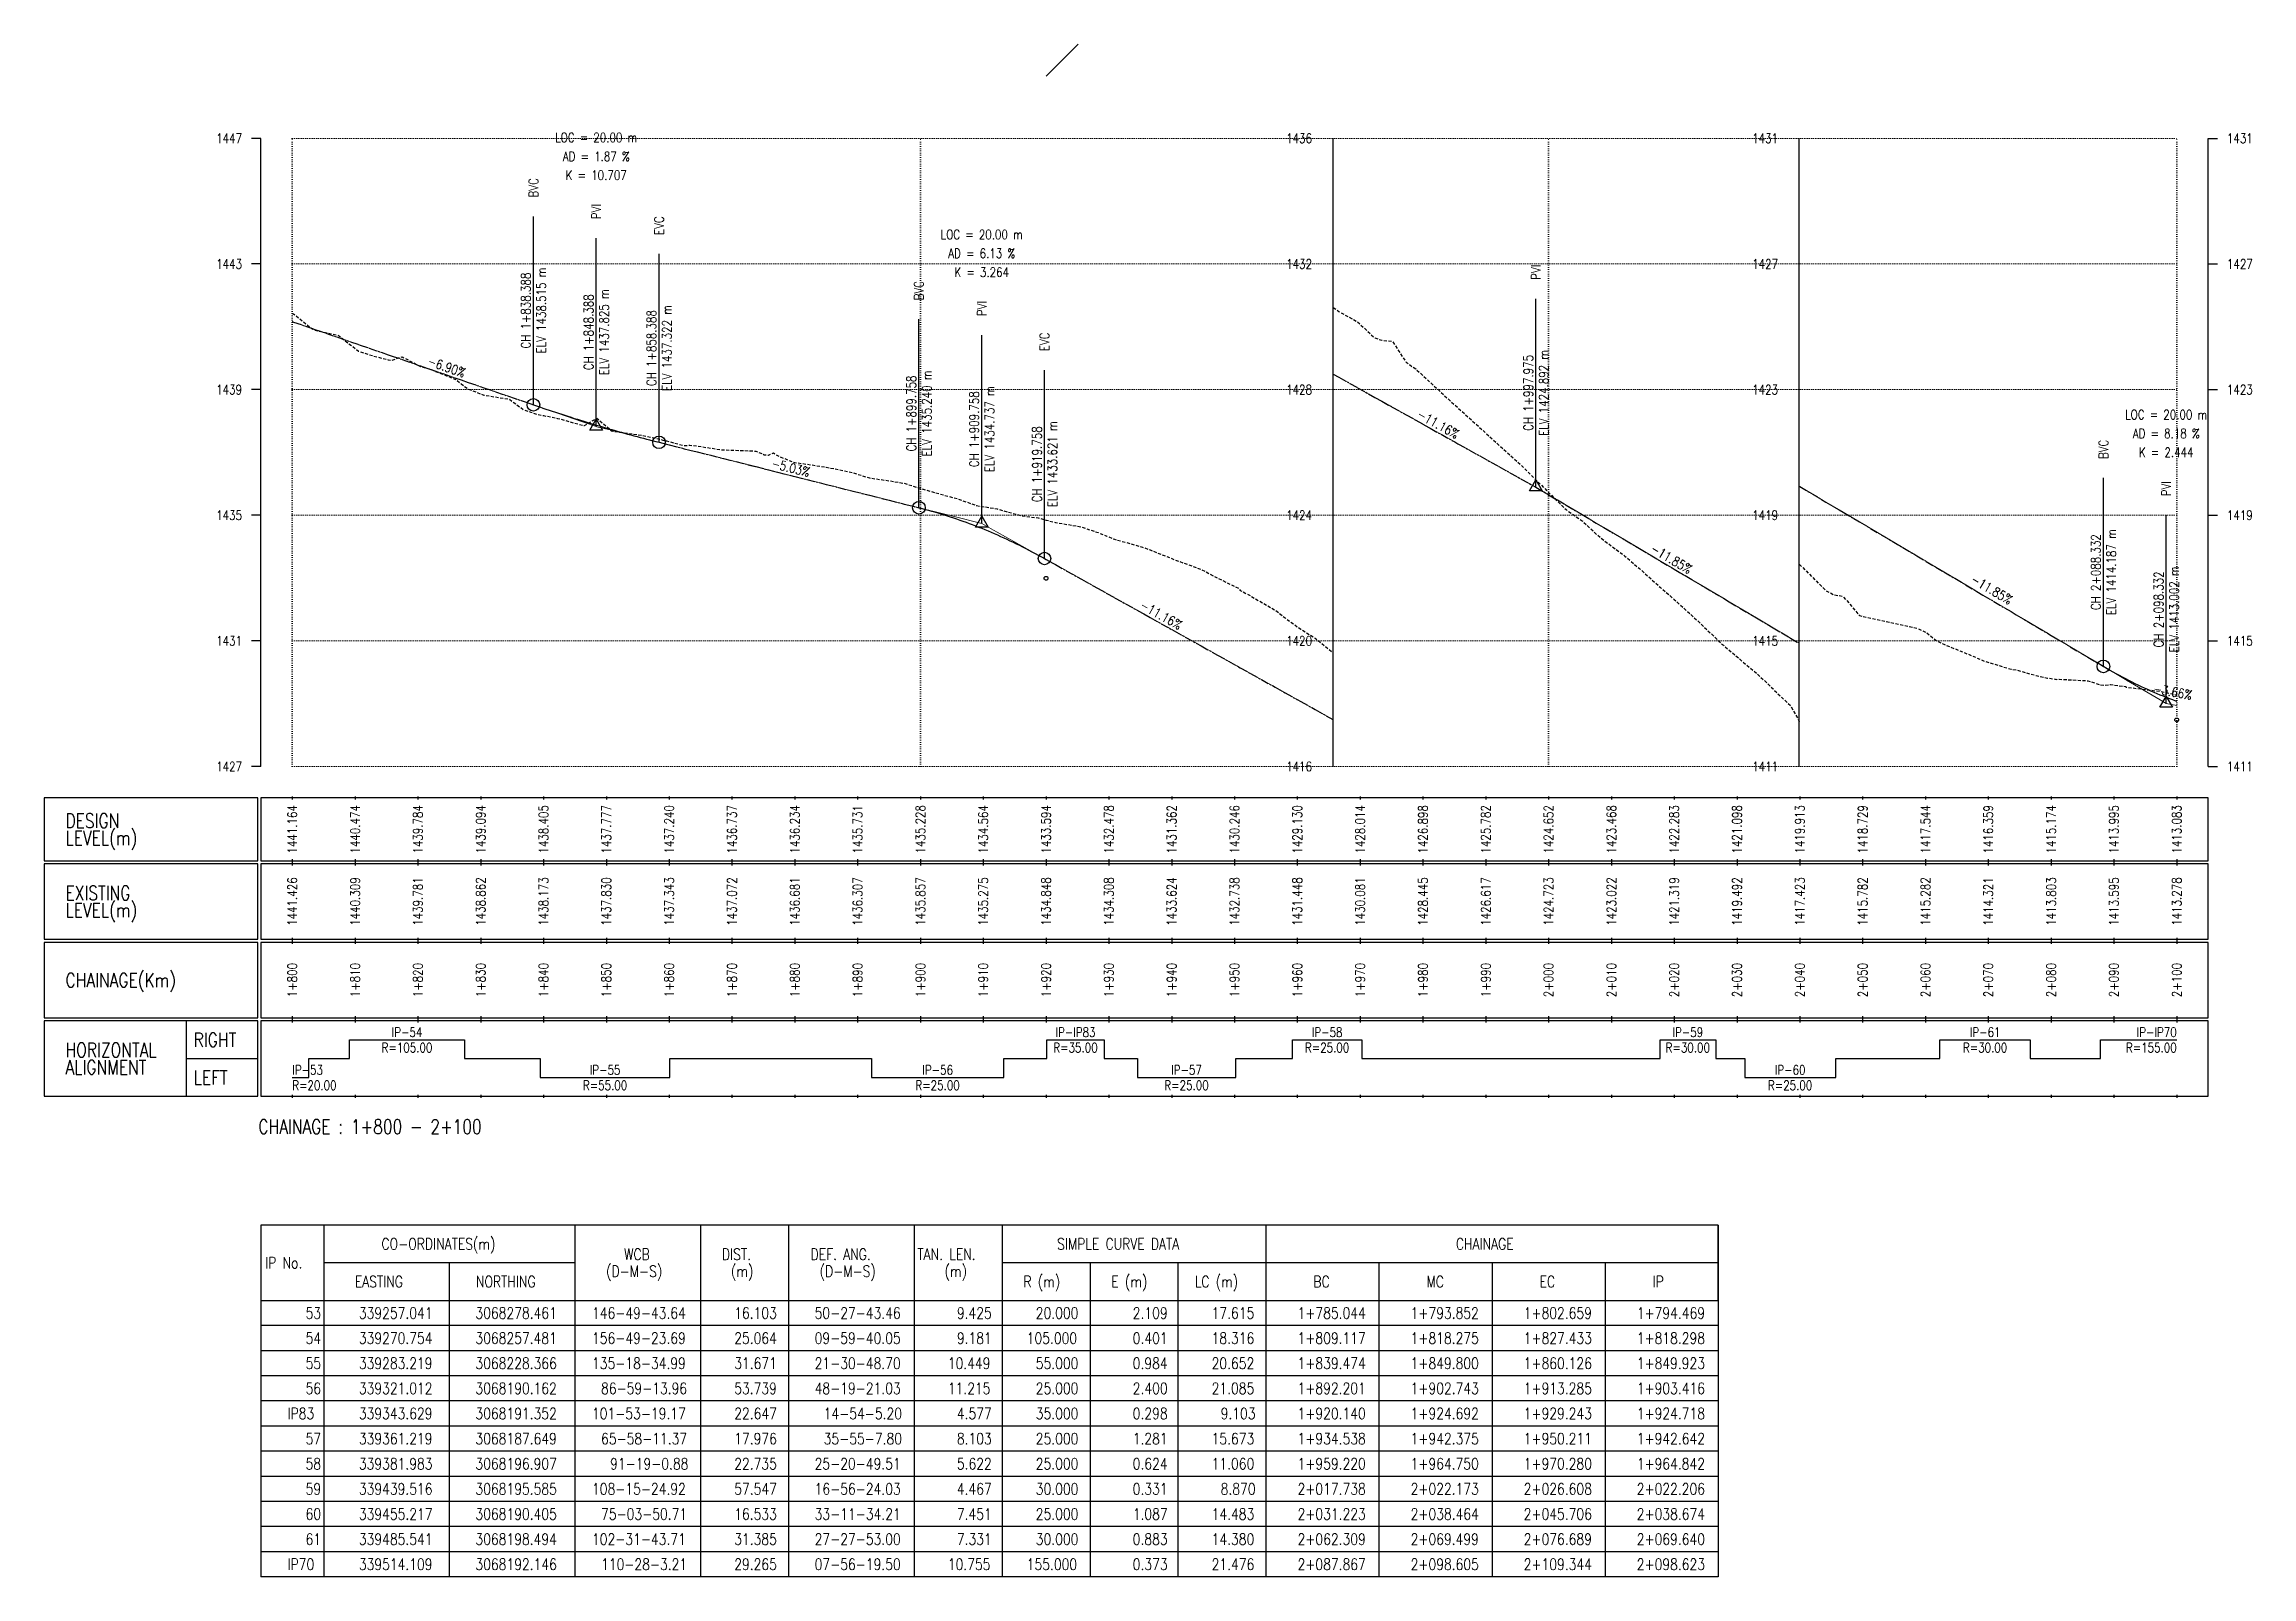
# Model space of a CAD drawing. Extents: x 337736 to 342003, y 3067251 to 3069533.
# Drawn here: x 340736.4 to 341087.8, y 3067258.7 to 3067502.7 of the extents above; entities that cross this region are included whole.
import ezdxf
from ezdxf.enums import TextEntityAlignment as Align

# ---------------------------------------------------------------- set-up
doc = ezdxf.new("R2010")
doc.units = 0
doc.header["$MEASUREMENT"] = 0
for name, pattern in [('Center', [2, 1.25, -0.25, 0.25, -0.25]), ('Dashed', [0.75, 0.5, -0.25]), ('Dot', [0.25, 0, -0.25])]:
    doc.linetypes.add(name, pattern=pattern)
for name, color, linetype, lineweight in [('Chainage Range', 7, 'Continuous', 25), ('Grids', 9, 'Dot', 13), ('PipeCulvert', 6, 'Continuous', 30), ('Vertical Alignment', 5, 'Center', 30), ('VIP Line', 2, 'Continuous', 5)]:
    doc.layers.add(name, color=color, linetype=linetype, lineweight=lineweight)
for name, color, linetype in [('Chainage_TXT', 7, 'Continuous'), ('DesignRL_TXT', 5, 'Continuous'), ('ExistRL_TXT', 3, 'Continuous'), ('GL', 3, 'Dashed'), ('Grade Text', 7, 'Continuous'), ('HC_Data', 7, 'Continuous'), ('Horizontal Alignment', 7, 'Continuous'), ('Remark', 7, 'Continuous'), ('Scale Line', 1, 'Continuous'), ('Title Box Text', 7, 'Continuous'), ('TitleBox', 7, 'Continuous'), ('VIP Mark', 7, 'Continuous')]:
    doc.layers.add(name, color=color, linetype=linetype)
doc.styles.get("Standard").update_dxf_attribs({"font": 'simplex.shx'})

msp = doc.modelspace()

# ---------------------------------------------------------------- texts
at = {"width": 0.8}
for s, p in [('1447', (340767.87, 3067487.73)), ('1443', (340767.87, 3067467.73)), ('1439', (340767.87, 3067447.73)), ('1435', (340767.87, 3067427.73)), ('1431', (340767.87, 3067407.73)), ('1427', (340767.87, 3067387.73))]:
    msp.add_text(s, height=1.5, dxfattribs=at).set_placement(p, align=Align.MIDDLE_RIGHT)
for s, p in [('1436', (340934.09, 3067486.98)), ('1431', (341008.29, 3067486.98)), ('1432', (340934.09, 3067466.98)), ('1427', (341008.29, 3067466.98)), ('1428', (340934.09, 3067446.98)), ('1423', (341008.29, 3067446.98)), ('1424', (340934.09, 3067426.98)), ('1419', (341008.29, 3067426.98)), ('1420', (340934.09, 3067406.98)), ('1415', (341008.29, 3067406.98)), ('1416', (340934.09, 3067386.98)), ('1411', (341008.29, 3067386.98))]:
    msp.add_text(s, height=1.5, dxfattribs=at).set_placement(p)
for s, p in [('1431', (341083.87, 3067487.73)), ('1427', (341083.87, 3067467.73)), ('1423', (341083.87, 3067447.73)), ('1419', (341083.87, 3067427.73)), ('1415', (341083.87, 3067407.73)), ('1411', (341083.87, 3067387.73))]:
    msp.add_text(s, height=1.5, dxfattribs=at).set_placement(p, align=Align.MIDDLE_LEFT)
at = {"layer": 'Chainage Range', "width": 0.8}
msp.add_text('CHAINAGE : 1+800 - 2+100', height=2.25, dxfattribs=at).set_placement((340770.47, 3067329.28))
at = {"layer": 'Chainage_TXT', "width": 0.8}
for s, p in [('1+800', (340775.87, 3067353.73)), ('1+810', (340785.87, 3067353.73)), ('1+820', (340795.87, 3067353.73)), ('1+830', (340805.87, 3067353.73)), ('1+840', (340815.87, 3067353.73)), ('1+850', (340825.87, 3067353.73)), ('1+860', (340835.87, 3067353.73)), ('1+870', (340845.87, 3067353.73)), ('1+880', (340855.87, 3067353.73)), ('1+890', (340865.87, 3067353.73)), ('1+900', (340875.87, 3067353.73)), ('1+910', (340885.87, 3067353.73)), ('1+920', (340895.87, 3067353.73)), ('1+930', (340905.87, 3067353.73)), ('1+940', (340915.87, 3067353.73)), ('1+950', (340925.87, 3067353.73)), ('1+960', (340935.87, 3067353.73)), ('1+970', (340945.87, 3067353.73)), ('1+980', (340955.87, 3067353.73)), ('1+990', (340965.87, 3067353.73)), ('2+000', (340975.87, 3067353.73)), ('2+010', (340985.87, 3067353.73)), ('2+020', (340995.87, 3067353.73)), ('2+030', (341005.87, 3067353.73)), ('2+040', (341015.87, 3067353.73)), ('2+050', (341025.87, 3067353.73)), ('2+060', (341035.87, 3067353.73)), ('2+070', (341045.87, 3067353.73)), ('2+080', (341055.87, 3067353.73)), ('2+090', (341065.87, 3067353.73)), ('2+100', (341075.87, 3067353.73)), ('2+100', (341075.87, 3067353.73))]:
    msp.add_text(s, height=1.5, rotation=90, dxfattribs=at).set_placement(p, align=Align.MIDDLE_CENTER)
at = {"layer": 'DesignRL_TXT', "width": 0.8}
for s, p in [('1441.164', (340775.87, 3067377.73)), ('1440.474', (340785.87, 3067377.73)), ('1439.784', (340795.87, 3067377.73)), ('1439.094', (340805.87, 3067377.73)), ('1438.405', (340815.87, 3067377.73)), ('1437.777', (340825.87, 3067377.73)), ('1437.240', (340835.87, 3067377.73)), ('1436.737', (340845.87, 3067377.73)), ('1436.234', (340855.87, 3067377.73)), ('1435.228', (340875.87, 3067377.73)), ('1434.564', (340885.87, 3067377.73)), ('1433.594', (340895.87, 3067377.73)), ('1432.478', (340905.87, 3067377.73)), ('1431.362', (340915.87, 3067377.73)), ('1430.246', (340925.87, 3067377.73)), ('1429.130', (340935.87, 3067377.73)), ('1428.014', (340945.87, 3067377.73)), ('1426.898', (340955.87, 3067377.73)), ('1425.782', (340965.87, 3067377.73)), ('1424.652', (340975.87, 3067377.73)), ('1423.468', (340985.87, 3067377.73)), ('1422.283', (340995.87, 3067377.73)), ('1421.098', (341005.87, 3067377.73)), ('1419.913', (341015.87, 3067377.73)), ('1418.729', (341025.87, 3067377.73)), ('1417.544', (341035.87, 3067377.73)), ('1416.359', (341045.87, 3067377.73)), ('1415.174', (341055.87, 3067377.73)), ('1413.995', (341065.87, 3067377.73)), ('1413.083', (341075.87, 3067377.73)), ('1413.083', (341075.87, 3067377.73)), ('1435.731', (340865.87, 3067377.73))]:
    msp.add_text(s, height=1.5, rotation=90, dxfattribs=at).set_placement(p, align=Align.MIDDLE_CENTER)
at = {"layer": 'ExistRL_TXT', "width": 0.8}
for s, p in [('1441.426', (340775.87, 3067366.23)), ('1440.309', (340785.87, 3067366.23)), ('1439.781', (340795.87, 3067366.23)), ('1438.862', (340805.87, 3067366.23)), ('1438.173', (340815.87, 3067366.23)), ('1437.830', (340825.87, 3067366.23)), ('1437.343', (340835.87, 3067366.23)), ('1437.072', (340845.87, 3067366.23)), ('1436.681', (340855.87, 3067366.23)), ('1436.307', (340865.87, 3067366.23)), ('1435.857', (340875.87, 3067366.23)), ('1435.275', (340885.87, 3067366.23)), ('1434.848', (340895.87, 3067366.23)), ('1434.308', (340905.87, 3067366.23)), ('1433.624', (340915.87, 3067366.23)), ('1432.738', (340925.87, 3067366.23)), ('1431.448', (340935.87, 3067366.23)), ('1430.081', (340945.87, 3067366.23)), ('1428.445', (340955.87, 3067366.23)), ('1426.617', (340965.87, 3067366.23)), ('1424.723', (340975.87, 3067366.23)), ('1423.022', (340985.87, 3067366.23)), ('1421.319', (340995.87, 3067366.23)), ('1419.492', (341005.87, 3067366.23)), ('1417.423', (341015.87, 3067366.23)), ('1415.782', (341025.87, 3067366.23)), ('1415.282', (341035.87, 3067366.23)), ('1414.321', (341045.87, 3067366.23)), ('1413.803', (341055.87, 3067366.23)), ('1413.595', (341065.87, 3067366.23)), ('1413.278', (341075.87, 3067366.23)), ('1413.278', (341075.87, 3067366.23))]:
    msp.add_text(s, height=1.5, rotation=90, dxfattribs=at).set_placement(p, align=Align.MIDDLE_CENTER)
at = {"layer": 'Grade Text', "width": 0.8}
for s, rotation, p in [('-6.90%', 340.9656, (340800.06, 3067450.21)), ('-11.16%', 330.84, (340957.72, 3067441.19)), ('-5.03%', 345.8774, (340854.94, 3067434.14)), ('-11.85%', 329.3585, (340994.82, 3067419.77)), ('-11.85%', 329.3585, (341045.83, 3067414.89)), ('-11.16%', 330.84, (340913.61, 3067410.81)), ('-3.66%', 349.6225, (341075.04, 3067398.45))]:
    msp.add_text(s, height=1.5, rotation=rotation, dxfattribs=at).set_placement(p, align=Align.BOTTOM_CENTER)
at = {"layer": 'HC_Data', "width": 0.8}
for s, p in [('CO-ORDINATES(m)', (340790.07, 3067310.83)), ('WCB', (340828.71, 3067309.18)), ('DIST.', (340844.27, 3067309.18)), ('DEF. ANG.', (340858.39, 3067309.18)), ('TAN. LEN.', (340875.39, 3067309.18)), ('SIMPLE CURVE DATA', (340897.63, 3067310.83)), ('CHAINAGE', (340961.11, 3067310.83)), ('IP No.', (340771.55, 3067307.83)), ('(D-M-S)', (340825.83, 3067306.48)), ('(m)', (340845.71, 3067306.48)), ('(D-M-S)', (340859.83, 3067306.48)), ('(m)', (340879.71, 3067306.48)), ('EASTING', (340785.83, 3067304.83)), ('NORTHING', (340805.11, 3067304.83)), ('R (m)', (340892.27, 3067304.83)), ('E (m)', (340906.27, 3067304.83)), ('LC (m)', (340919.55, 3067304.83)), ('BC', (340938.43, 3067304.83)), ('MC', (340956.43, 3067304.83)), ('EC', (340974.43, 3067304.83)), ('IP', (340992.43, 3067304.83)), ('53', (340777.99, 3067299.83)), ('339257.041', (340786.47, 3067299.83)), ('3068278.461', (340805.03, 3067299.83)), ('146-49-43.64', (340823.59, 3067299.83)), ('16.103', (340846.23, 3067299.83)), ('50-27-43.46', (340859.03, 3067299.83)), ('9.425', (340881.67, 3067299.83)), ('20.000', (340894.23, 3067299.83)), ('2.109', (340909.67, 3067299.83)), ('17.615', (340922.23, 3067299.83)), ('1+785.044', (340935.91, 3067299.83)), ('1+793.852', (340953.91, 3067299.83)), ('1+802.659', (340971.91, 3067299.83)), ('1+794.469', (340989.91, 3067299.83)), ('54', (340777.99, 3067295.83)), ('339270.754', (340786.47, 3067295.83)), ('3068257.481', (340805.03, 3067295.83)), ('156-49-23.69', (340823.59, 3067295.83)), ('25.064', (340846.23, 3067295.83)), ('09-59-40.05', (340859.03, 3067295.83)), ('9.181', (340881.67, 3067295.83)), ('105.000', (340892.79, 3067295.83)), ('0.401', (340909.67, 3067295.83)), ('18.316', (340922.23, 3067295.83)), ('1+809.117', (340935.91, 3067295.83)), ('1+818.275', (340953.91, 3067295.83)), ('1+827.433', (340971.91, 3067295.83)), ('1+818.298', (340989.91, 3067295.83)), ('55', (340777.99, 3067291.83)), ('339283.219', (340786.47, 3067291.83)), ('3068228.366', (340805.03, 3067291.83)), ('135-18-34.99', (340823.59, 3067291.83)), ('31.671', (340846.23, 3067291.83)), ('21-30-48.70', (340859.03, 3067291.83)), ('10.449', (340880.23, 3067291.83)), ('55.000', (340894.23, 3067291.83)), ('0.984', (340909.67, 3067291.83)), ('20.652', (340922.23, 3067291.83)), ('1+839.474', (340935.91, 3067291.83)), ('1+849.800', (340953.91, 3067291.83)), ('1+860.126', (340971.91, 3067291.83)), ('1+849.923', (340989.91, 3067291.83)), ('56', (340777.99, 3067287.83)), ('339321.012', (340786.47, 3067287.83)), ('3068190.162', (340805.03, 3067287.83)), ('86-59-13.96', (340825.03, 3067287.83)), ('53.739', (340846.23, 3067287.83)), ('48-19-21.03', (340859.03, 3067287.83)), ('11.215', (340880.23, 3067287.83)), ('25.000', (340894.23, 3067287.83)), ('2.400', (340909.67, 3067287.83)), ('21.085', (340922.23, 3067287.83)), ('1+892.201', (340935.91, 3067287.83)), ('1+902.743', (340953.91, 3067287.83)), ('1+913.285', (340971.91, 3067287.83)), ('1+903.416', (340989.91, 3067287.83)), ('IP83', (340775.11, 3067283.83)), ('339343.629', (340786.47, 3067283.83)), ('3068191.352', (340805.03, 3067283.83)), ('101-53-19.17', (340823.59, 3067283.83)), ('22.647', (340846.23, 3067283.83)), ('14-54-5.20', (340860.47, 3067283.83)), ('4.577', (340881.67, 3067283.83)), ('35.000', (340894.23, 3067283.83)), ('0.298', (340909.67, 3067283.83)), ('9.103', (340923.67, 3067283.83)), ('1+920.140', (340935.91, 3067283.83)), ('1+924.692', (340953.91, 3067283.83)), ('1+929.243', (340971.91, 3067283.83)), ('1+924.718', (340989.91, 3067283.83)), ('57', (340777.99, 3067279.83)), ('339361.219', (340786.47, 3067279.83)), ('3068187.649', (340805.03, 3067279.83)), ('65-58-11.37', (340825.03, 3067279.83)), ('17.976', (340846.23, 3067279.83)), ('35-55-7.80', (340860.47, 3067279.83)), ('8.103', (340881.67, 3067279.83)), ('25.000', (340894.23, 3067279.83)), ('1.281', (340909.67, 3067279.83)), ('15.673', (340922.23, 3067279.83)), ('1+934.538', (340935.91, 3067279.83)), ('1+942.375', (340953.91, 3067279.83)), ('1+950.211', (340971.91, 3067279.83)), ('1+942.642', (340989.91, 3067279.83)), ('58', (340777.99, 3067275.83)), ('339381.983', (340786.47, 3067275.83)), ('3068196.907', (340805.03, 3067275.83)), ('91-19-0.88', (340826.47, 3067275.83)), ('22.735', (340846.23, 3067275.83)), ('25-20-49.51', (340859.03, 3067275.83)), ('5.622', (340881.67, 3067275.83)), ('25.000', (340894.23, 3067275.83)), ('0.624', (340909.67, 3067275.83)), ('11.060', (340922.23, 3067275.83)), ('1+959.220', (340935.91, 3067275.83)), ('1+964.750', (340953.91, 3067275.83)), ('1+970.280', (340971.91, 3067275.83)), ('1+964.842', (340989.91, 3067275.83)), ('59', (340777.99, 3067271.83)), ('339439.516', (340786.47, 3067271.83)), ('3068195.585', (340805.03, 3067271.83)), ('108-15-24.92', (340823.59, 3067271.83)), ('57.547', (340846.23, 3067271.83)), ('16-56-24.03', (340859.03, 3067271.83)), ('4.467', (340881.67, 3067271.83)), ('30.000', (340894.23, 3067271.83)), ('0.331', (340909.67, 3067271.83)), ('8.870', (340923.67, 3067271.83)), ('2+017.738', (340935.91, 3067271.83)), ('2+022.173', (340953.91, 3067271.83)), ('2+026.608', (340971.91, 3067271.83)), ('2+022.206', (340989.91, 3067271.83)), ('60', (340777.99, 3067267.83)), ('339455.217', (340786.47, 3067267.83)), ('3068190.405', (340805.03, 3067267.83)), ('75-03-50.71', (340825.03, 3067267.83)), ('16.533', (340846.23, 3067267.83)), ('33-11-34.21', (340859.03, 3067267.83)), ('7.451', (340881.67, 3067267.83)), ('25.000', (340894.23, 3067267.83)), ('1.087', (340909.67, 3067267.83)), ('14.483', (340922.23, 3067267.83)), ('2+031.223', (340935.91, 3067267.83)), ('2+038.464', (340953.91, 3067267.83)), ('2+045.706', (340971.91, 3067267.83)), ('2+038.674', (340989.91, 3067267.83)), ('61', (340777.99, 3067263.83)), ('339485.541', (340786.47, 3067263.83)), ('3068198.494', (340805.03, 3067263.83)), ('102-31-43.71', (340823.59, 3067263.83)), ('31.385', (340846.23, 3067263.83)), ('27-27-53.00', (340859.03, 3067263.83)), ('7.331', (340881.67, 3067263.83)), ('30.000', (340894.23, 3067263.83)), ('0.883', (340909.67, 3067263.83)), ('14.380', (340922.23, 3067263.83)), ('2+062.309', (340935.91, 3067263.83)), ('2+069.499', (340953.91, 3067263.83)), ('2+076.689', (340971.91, 3067263.83)), ('2+069.640', (340989.91, 3067263.83)), ('IP70', (340775.11, 3067259.83)), ('339514.109', (340786.47, 3067259.83)), ('3068192.146', (340805.03, 3067259.83)), ('110-28-3.21', (340825.03, 3067259.83)), ('29.265', (340846.23, 3067259.83)), ('07-56-19.50', (340859.03, 3067259.83)), ('10.755', (340880.23, 3067259.83)), ('155.000', (340892.79, 3067259.83)), ('0.373', (340909.67, 3067259.83)), ('21.476', (340922.23, 3067259.83)), ('2+087.867', (340935.91, 3067259.83)), ('2+098.605', (340953.91, 3067259.83)), ('2+109.344', (340971.91, 3067259.83)), ('2+098.623', (340989.91, 3067259.83))]:
    msp.add_text(s, height=1.8, dxfattribs=at).set_placement(p)
at = {"layer": 'Horizontal Alignment', "width": 0.8}
for s, p in [('IP-54', (340794.14, 3067344.23)), ('IP-IP83', (340900.56, 3067344.23)), ('IP-58', (340940.62, 3067344.23)), ('IP-59', (340998.04, 3067344.23)), ('IP-61', (341045.37, 3067344.23)), ('IP-55', (340825.67, 3067338.23)), ('IP-56', (340878.61, 3067338.23)), ('IP-57', (340918.24, 3067338.23)), ('IP-60', (341014.33, 3067338.23))]:
    msp.add_text(s, height=1.5, dxfattribs=at).set_placement(p, align=Align.BOTTOM_CENTER)
msp.add_text('IP-IP70', height=1.5, dxfattribs=at).set_placement((341075.87, 3067344.23), align=Align.BOTTOM_RIGHT)
for s, p in [('R=105.00', (340794.14, 3067343.73)), ('R=35.00', (340900.56, 3067343.73)), ('R=25.00', (340940.62, 3067343.73)), ('R=30.00', (340998.04, 3067343.73)), ('R=30.00', (341045.37, 3067343.73)), ('R=55.00', (340825.67, 3067337.73)), ('R=25.00', (340878.61, 3067337.73)), ('R=25.00', (340918.24, 3067337.73)), ('R=25.00', (341014.33, 3067337.73))]:
    msp.add_text(s, height=1.5, dxfattribs=at).set_placement(p, align=Align.TOP_CENTER)
msp.add_text('R=155.00', height=1.5, dxfattribs=at).set_placement((341075.87, 3067343.73), align=Align.TOP_RIGHT)
msp.add_text('IP-53', height=1.5, dxfattribs=at).set_placement((340775.87, 3067338.23), align=Align.BOTTOM_LEFT)
msp.add_text('R=20.00', height=1.5, dxfattribs=at).set_placement((340775.87, 3067337.73), align=Align.TOP_LEFT)
at = {"layer": 'Title Box Text', "width": 0.8}
for s, p in [('DESIGN', (340739.77, 3067377.98)), ('LEVEL(m)', (340739.77, 3067375.23)), ('EXISTING', (340739.77, 3067366.48)), ('LEVEL(m)', (340739.77, 3067363.73)), ('CHAINAGE(Km)', (340739.77, 3067352.61)), ('HORIZONTAL', (340739.77, 3067341.48)), ('RIGHT', (340760.17, 3067343.11)), ('ALIGNMENT', (340739.77, 3067338.73)), ('LEFT', (340760.17, 3067337.11))]:
    msp.add_text(s, height=2.25, dxfattribs=at).set_placement(p)
at = {"layer": 'VIP Mark', "width": 0.8}
for s, p in [('LOC = 20.00 m', (340824.26, 3067487.86)), ('AD = 1.87 %', (340824.26, 3067484.86)), ('K = 10.707', (340824.26, 3067481.86)), ('LOC = 20.00 m', (340885.63, 3067472.42)), ('AD = 6.13 %', (340885.63, 3067469.42)), ('K = 3.264', (340885.63, 3067466.42)), ('LOC = 20.00 m', (341074.2, 3067443.75)), ('AD = 8.18 %', (341074.2, 3067440.75)), ('K = 2.444', (341074.2, 3067437.75))]:
    msp.add_text(s, height=1.5, dxfattribs=at).set_placement(p, align=Align.MIDDLE_CENTER)
for s, p in [('BVC', (340814.26, 3067478.31)), ('PVI', (340824.26, 3067474.86)), ('EVC', (340834.26, 3067472.34)), ('PVI', (340973.85, 3067465.2)), ('BVC', (340875.63, 3067461.93)), ('PVI', (340885.63, 3067459.42)), ('EVC', (340895.63, 3067453.84)), ('BVC', (341064.2, 3067436.67)), ('PVI', (341074.2, 3067430.75))]:
    msp.add_text(s, height=1.5, rotation=90, dxfattribs=at).set_placement(p, align=Align.MIDDLE_LEFT)
for s, p in [('CH 1+838.388', (340814.26, 3067460.31)), ('CH 1+848.388', (340824.26, 3067456.86)), ('CH 1+858.388', (340834.26, 3067454.34)), ('CH 1+997.975', (340973.85, 3067447.2)), ('CH 1+899.758', (340875.63, 3067443.93)), ('CH 1+909.758', (340885.63, 3067441.42)), ('CH 1+919.758', (340895.63, 3067435.84)), ('CH 2+088.332', (341064.2, 3067418.67)), ('CH 2+098.332', (341074.2, 3067412.75))]:
    msp.add_text(s, height=1.5, rotation=90, dxfattribs=at).set_placement(p, align=Align.BOTTOM_CENTER)
for s, p in [('ELV 1438.515 m', (340814.76, 3067460.31)), ('ELV 1437.825 m', (340824.76, 3067456.86)), ('ELV 1437.322 m', (340834.76, 3067454.34)), ('ELV 1424.892 m', (340974.35, 3067447.2)), ('ELV 1435.240 m', (340876.13, 3067443.93)), ('ELV 1434.737 m', (340886.13, 3067441.42)), ('ELV 1433.621 m', (340896.13, 3067435.84)), ('ELV 1414.187 m', (341064.7, 3067418.67)), ('ELV 1413.002 m', (341074.7, 3067412.75))]:
    msp.add_text(s, height=1.5, rotation=90, dxfattribs=at).set_placement(p, align=Align.TOP_CENTER)

# ---------------------------------------------------------------- linework, layer by layer
at = {"layer": 'GL', "flags": 128}
for points in [[(340775.87, 3067459.86), (340776.09, 3067459.8), (340779.07, 3067457.39), (340779.28, 3067457.23), (340779.3, 3067457.21), (340783.23, 3067456.36), (340786.39, 3067453.87), (340786.67, 3067453.77), (340788.11, 3067453.28), (340791.13, 3067452.48), (340791.61, 3067452.38), (340793.36, 3067452.95), (340795.87, 3067451.64), (340796.27, 3067451.43), (340797.96, 3067450.93), (340801.9, 3067449.34), (340802.75, 3067448.65), (340803.89, 3067447.83), (340806.35, 3067446.86), (340810.43, 3067446.2), (340812.77, 3067444.48), (340813.83, 3067444.16), (340814.74, 3067443.82), (340815.87, 3067443.6), (340818.11, 3067443.16), (340822.08, 3067442.06), (340822.37, 3067442.03), (340824.26, 3067443.12), (340824.37, 3067443.18), (340826.7, 3067441.17), (340826.89, 3067441.11), (340830.75, 3067440.57), (340831.49, 3067440.48), (340834.88, 3067439.71), (340835.46, 3067439.56), (340835.87, 3067439.45), (340838.28, 3067438.81), (340839.18, 3067438.88), (340840.33, 3067438.75), (340844.05, 3067438.18), (340844.54, 3067438.15), (340849.66, 3067437.95), (340850.98, 3067437.37), (340851.67, 3067437.3), (340852.5, 3067437.65), (340853.13, 3067437.22), (340855.61, 3067436.18), (340855.87, 3067436.14), (340860.87, 3067435.4), (340865.1, 3067434.51), (340867.77, 3067433.67), (340870.87, 3067433.22), (340873.29, 3067432.82), (340875.87, 3067432.02), (340879.56, 3067430.95), (340881.87, 3067430.33), (340884.8, 3067429.27), (340885.63, 3067429.15), (340887.49, 3067428.86), (340888.11, 3067428.73), (340892.05, 3067427.63), (340894.61, 3067427.32), (340895.87, 3067426.97), (340896.96, 3067426.67), (340897.35, 3067426.6), (340901.52, 3067425.88), (340904.15, 3067424.96), (340905.56, 3067424.4), (340906.79, 3067423.9), (340911.22, 3067422.67), (340911.42, 3067422.6), (340912.47, 3067422.2), (340915.87, 3067420.85), (340916.26, 3067420.68), (340916.28, 3067420.67), (340920.56, 3067419.12), (340923.17, 3067417.73), (340926.52, 3067416.11), (340926.79, 3067415.76), (340928.4, 3067414.91), (340932.37, 3067412.63), (340933.92, 3067411.39), (340935.87, 3067409.98), (340936.41, 3067409.58), (340938.71, 3067408.17), (340941.59, 3067405.81)], [(340941.59, 3067460.81), (340942.49, 3067460.15), (340945.45, 3067458.53), (340948.22, 3067455.95), (340949.32, 3067455.58), (340950.99, 3067455.43), (340953.2, 3067452.08), (340954.72, 3067451.02), (340955.87, 3067449.96), (340956.81, 3067449.09), (340957, 3067448.9), (340960.93, 3067445.28), (340961.44, 3067444.85), (340967.97, 3067438.91), (340971.51, 3067435.7), (340973.85, 3067433.37), (340975.87, 3067431.35), (340977.28, 3067429.95), (340978.65, 3067428.63), (340981.22, 3067426.85), (340983.47, 3067424.74), (340984.66, 3067423.75), (340988.01, 3067421.24), (340990.33, 3067419.25), (340993.68, 3067416.24), (340995.72, 3067414.47), (340995.87, 3067414.33), (340998.91, 3067411.57), (341002.97, 3067407.71), (341003.7, 3067407.03), (341004.61, 3067406.25), (341008.96, 3067402.6), (341011.63, 3067400.08), (341013, 3067398.7), (341014.37, 3067397.47), (341015.79, 3067394.92)], [(341015.79, 3067419.92), (341015.87, 3067419.85), (341020.03, 3067415.73), (341021.29, 3067415.06), (341022.12, 3067414.95), (341022.77, 3067414.79), (341025.39, 3067411.75), (341034.49, 3067409.75), (341035.87, 3067409.14), (341035.98, 3067409.1), (341037.5, 3067407.84), (341038.8, 3067407.2), (341043.71, 3067405.18), (341044.06, 3067405), (341045.03, 3067404.59), (341049.49, 3067403.22), (341050.33, 3067403.1), (341053.5, 3067402.21), (341055.31, 3067401.82), (341055.87, 3067401.75), (341056.54, 3067401.66), (341056.79, 3067401.61), (341057.18, 3067401.62), (341061.71, 3067401.39), (341063.71, 3067400.74), (341064.25, 3067400.66), (341065.33, 3067400.78), (341067.74, 3067400.47), (341067.89, 3067400.37), (341073.22, 3067399.7), (341073.39, 3067399.68), (341074.2, 3067399.5), (341075.87, 3067399.12)]]:
    msp.add_lwpolyline(points, dxfattribs=at)
at = {"layer": 'Grids'}
for p, q in [((340775.87, 3067487.73), (341075.87, 3067487.73)), ((340775.87, 3067387.73), (340775.87, 3067487.73)), ((340875.87, 3067387.73), (340875.87, 3067487.73)), ((340975.87, 3067387.73), (340975.87, 3067487.73)), ((341075.87, 3067387.73), (341075.87, 3067487.73)), ((341075.87, 3067387.73), (341075.87, 3067487.73)), ((340775.87, 3067467.73), (341075.87, 3067467.73)), ((340775.87, 3067447.73), (341075.87, 3067447.73)), ((340775.87, 3067427.73), (341075.87, 3067427.73)), ((340775.87, 3067407.73), (341075.87, 3067407.73)), ((340775.87, 3067387.73), (341075.87, 3067387.73))]:
    msp.add_line(p, q, dxfattribs=at)
at = {"layer": 'HC_Data'}
for p, q in [((340780.87, 3067314.73), (340780.87, 3067302.73)), ((340820.87, 3067314.73), (340820.87, 3067302.73)), ((340840.87, 3067314.73), (340840.87, 3067302.73)), ((340854.87, 3067314.73), (340854.87, 3067302.73)), ((340874.87, 3067314.73), (340874.87, 3067302.73)), ((340888.87, 3067314.73), (340888.87, 3067302.73)), ((340930.87, 3067314.73), (340930.87, 3067302.73)), ((341002.87, 3067314.73), (341002.87, 3067302.73)), ((340820.87, 3067308.73), (340780.87, 3067308.73)), ((340800.87, 3067308.73), (340800.87, 3067302.73)), ((340930.87, 3067308.73), (340888.87, 3067308.73)), ((340902.87, 3067308.73), (340902.87, 3067302.73)), ((340916.87, 3067308.73), (340916.87, 3067302.73)), ((341002.87, 3067308.73), (340930.87, 3067308.73)), ((340948.87, 3067308.73), (340948.87, 3067302.73)), ((340966.87, 3067308.73), (340966.87, 3067302.73)), ((340984.87, 3067308.73), (340984.87, 3067302.73)), ((340770.87, 3067302.73), (340770.87, 3067258.73)), ((340780.87, 3067302.73), (340780.87, 3067258.73)), ((340800.87, 3067302.73), (340800.87, 3067258.73)), ((340820.87, 3067302.73), (340820.87, 3067258.73)), ((340840.87, 3067302.73), (340840.87, 3067258.73)), ((340854.87, 3067302.73), (340854.87, 3067258.73)), ((340874.87, 3067302.73), (340874.87, 3067258.73)), ((340888.87, 3067302.73), (340888.87, 3067258.73)), ((340902.87, 3067302.73), (340902.87, 3067258.73)), ((340916.87, 3067302.73), (340916.87, 3067258.73)), ((340930.87, 3067302.73), (340930.87, 3067258.73)), ((340948.87, 3067302.73), (340948.87, 3067258.73)), ((340966.87, 3067302.73), (340966.87, 3067258.73)), ((340984.87, 3067302.73), (340984.87, 3067258.73)), ((341002.87, 3067302.73), (341002.87, 3067258.73)), ((341002.87, 3067298.73), (340770.87, 3067298.73)), ((341002.87, 3067294.73), (340770.87, 3067294.73)), ((341002.87, 3067290.73), (340770.87, 3067290.73)), ((341002.87, 3067286.73), (340770.87, 3067286.73)), ((341002.87, 3067282.73), (340770.87, 3067282.73)), ((341002.87, 3067278.73), (340770.87, 3067278.73)), ((341002.87, 3067274.73), (340770.87, 3067274.73)), ((341002.87, 3067270.73), (340770.87, 3067270.73)), ((341002.87, 3067266.73), (340770.87, 3067266.73)), ((341002.87, 3067262.73), (340770.87, 3067262.73)), ((341002.87, 3067258.73), (340770.87, 3067258.73))]:
    msp.add_line(p, q, dxfattribs=at)
msp.add_lwpolyline([(340770.87, 3067314.73), (340770.87, 3067302.73), (341002.87, 3067302.73), (341002.87, 3067314.73), (340770.87, 3067314.73)], dxfattribs=at)
at = {"layer": 'Horizontal Alignment'}
msp.add_lwpolyline([(340775.87, 3067338.23), (340778.53, 3067338.23), (340778.53, 3067341.23), (340784.99, 3067341.23), (340784.99, 3067344.23), (340803.3, 3067344.23), (340803.3, 3067341.23), (340815.34, 3067341.23), (340815.34, 3067338.23), (340836, 3067338.23), (340836, 3067341.23), (340868.07, 3067341.23), (340868.07, 3067338.23), (340889.16, 3067338.23), (340889.16, 3067341.23), (340896.01, 3067341.23), (340896.01, 3067344.23), (340905.11, 3067344.23), (340905.11, 3067341.23), (340910.41, 3067341.23), (340910.41, 3067338.23), (340926.08, 3067338.23), (340926.08, 3067341.23), (340935.09, 3067341.23), (340935.09, 3067344.23), (340946.15, 3067344.23), (340946.15, 3067341.23), (340993.61, 3067341.23), (340993.61, 3067344.23), (341002.48, 3067344.23), (341002.48, 3067341.23), (341007.09, 3067341.23), (341007.09, 3067338.23), (341021.58, 3067338.23), (341021.58, 3067341.23), (341038.18, 3067341.23), (341038.18, 3067344.23), (341052.56, 3067344.23), (341052.56, 3067341.23), (341063.74, 3067341.23), (341063.74, 3067344.23), (341075.87, 3067344.23)], dxfattribs=at)
at = {"layer": 'PipeCulvert'}
for centre in [(340895.87, 3067417.7), (341075.87, 3067395.15)]:
    msp.add_circle(centre, 0.3, dxfattribs=at)
at = {"layer": 'Remark'}
msp.add_line((340895.87, 3067497.63), (340900.96, 3067502.73), dxfattribs=at)
at = {"layer": 'Scale Line'}
for p, q in [((340770.87, 3067487.73), (340769.37, 3067487.73)), ((340770.87, 3067387.73), (340770.87, 3067487.73)), ((340941.59, 3067387.73), (340941.59, 3067487.73)), ((341015.79, 3067387.73), (341015.79, 3067487.73)), ((341080.87, 3067387.73), (341080.87, 3067487.73)), ((341080.87, 3067487.73), (341082.37, 3067487.73)), ((340770.87, 3067467.73), (340769.37, 3067467.73)), ((341080.87, 3067467.73), (341082.37, 3067467.73)), ((340770.87, 3067447.73), (340769.37, 3067447.73)), ((341080.87, 3067447.73), (341082.37, 3067447.73)), ((340770.87, 3067427.73), (340769.37, 3067427.73)), ((341080.87, 3067427.73), (341082.37, 3067427.73)), ((340770.87, 3067407.73), (340769.37, 3067407.73)), ((341080.87, 3067407.73), (341082.37, 3067407.73)), ((340770.87, 3067387.73), (340769.37, 3067387.73)), ((341080.87, 3067387.73), (341082.37, 3067387.73))]:
    msp.add_line(p, q, dxfattribs=at)
at = {"layer": 'TitleBox'}
for p, q in [((340775.87, 3067382.98), (340775.87, 3067382.48)), ((340785.87, 3067382.98), (340785.87, 3067382.48)), ((340795.87, 3067382.98), (340795.87, 3067382.48)), ((340805.87, 3067382.98), (340805.87, 3067382.48)), ((340815.87, 3067382.98), (340815.87, 3067382.48)), ((340825.87, 3067382.98), (340825.87, 3067382.48)), ((340835.87, 3067382.98), (340835.87, 3067382.48)), ((340845.87, 3067382.98), (340845.87, 3067382.48)), ((340855.87, 3067382.98), (340855.87, 3067382.48)), ((340865.87, 3067382.98), (340865.87, 3067382.48)), ((340875.87, 3067382.98), (340875.87, 3067382.48)), ((340885.87, 3067382.98), (340885.87, 3067382.48)), ((340895.87, 3067382.98), (340895.87, 3067382.48)), ((340905.87, 3067382.98), (340905.87, 3067382.48)), ((340915.87, 3067382.98), (340915.87, 3067382.48)), ((340925.87, 3067382.98), (340925.87, 3067382.48)), ((340935.87, 3067382.98), (340935.87, 3067382.48)), ((340945.87, 3067382.98), (340945.87, 3067382.48)), ((340955.87, 3067382.98), (340955.87, 3067382.48)), ((340965.87, 3067382.98), (340965.87, 3067382.48)), ((340975.87, 3067382.98), (340975.87, 3067382.48)), ((340985.87, 3067382.98), (340985.87, 3067382.48)), ((340995.87, 3067382.98), (340995.87, 3067382.48)), ((341005.87, 3067382.98), (341005.87, 3067382.48)), ((341015.87, 3067382.98), (341015.87, 3067382.48)), ((341025.87, 3067382.98), (341025.87, 3067382.48)), ((341035.87, 3067382.98), (341035.87, 3067382.48)), ((341045.87, 3067382.98), (341045.87, 3067382.48)), ((341055.87, 3067382.98), (341055.87, 3067382.48)), ((341065.87, 3067382.98), (341065.87, 3067382.48)), ((341075.87, 3067382.98), (341075.87, 3067382.48)), ((341075.87, 3067382.98), (341075.87, 3067382.48)), ((340775.87, 3067372.98), (340775.87, 3067372.48)), ((340775.87, 3067372.48), (340775.87, 3067371.98)), ((340785.87, 3067372.98), (340785.87, 3067372.48)), ((340785.87, 3067372.48), (340785.87, 3067371.98)), ((340795.87, 3067372.98), (340795.87, 3067372.48)), ((340795.87, 3067372.48), (340795.87, 3067371.98)), ((340805.87, 3067372.98), (340805.87, 3067372.48)), ((340805.87, 3067372.48), (340805.87, 3067371.98)), ((340815.87, 3067372.98), (340815.87, 3067372.48)), ((340815.87, 3067372.48), (340815.87, 3067371.98)), ((340825.87, 3067372.98), (340825.87, 3067372.48)), ((340825.87, 3067372.48), (340825.87, 3067371.98)), ((340835.87, 3067372.98), (340835.87, 3067372.48)), ((340835.87, 3067372.48), (340835.87, 3067371.98)), ((340845.87, 3067372.98), (340845.87, 3067372.48)), ((340845.87, 3067372.48), (340845.87, 3067371.98)), ((340855.87, 3067372.98), (340855.87, 3067372.48)), ((340855.87, 3067372.48), (340855.87, 3067371.98)), ((340865.87, 3067372.98), (340865.87, 3067372.48)), ((340865.87, 3067372.48), (340865.87, 3067371.98)), ((340875.87, 3067372.98), (340875.87, 3067372.48)), ((340875.87, 3067372.48), (340875.87, 3067371.98)), ((340885.87, 3067372.98), (340885.87, 3067372.48)), ((340885.87, 3067372.48), (340885.87, 3067371.98)), ((340895.87, 3067372.98), (340895.87, 3067372.48)), ((340895.87, 3067372.48), (340895.87, 3067371.98)), ((340905.87, 3067372.98), (340905.87, 3067372.48)), ((340905.87, 3067372.48), (340905.87, 3067371.98)), ((340915.87, 3067372.98), (340915.87, 3067372.48)), ((340915.87, 3067372.48), (340915.87, 3067371.98)), ((340925.87, 3067372.98), (340925.87, 3067372.48)), ((340925.87, 3067372.48), (340925.87, 3067371.98)), ((340935.87, 3067372.98), (340935.87, 3067372.48)), ((340935.87, 3067372.48), (340935.87, 3067371.98)), ((340945.87, 3067372.98), (340945.87, 3067372.48)), ((340945.87, 3067372.48), (340945.87, 3067371.98)), ((340955.87, 3067372.98), (340955.87, 3067372.48)), ((340955.87, 3067372.48), (340955.87, 3067371.98)), ((340965.87, 3067372.98), (340965.87, 3067372.48)), ((340965.87, 3067372.48), (340965.87, 3067371.98)), ((340975.87, 3067372.98), (340975.87, 3067372.48)), ((340975.87, 3067372.48), (340975.87, 3067371.98)), ((340985.87, 3067372.98), (340985.87, 3067372.48)), ((340985.87, 3067372.48), (340985.87, 3067371.98)), ((340995.87, 3067372.98), (340995.87, 3067372.48)), ((340995.87, 3067372.48), (340995.87, 3067371.98)), ((341005.87, 3067372.98), (341005.87, 3067372.48)), ((341005.87, 3067372.48), (341005.87, 3067371.98)), ((341015.87, 3067372.98), (341015.87, 3067372.48)), ((341015.87, 3067372.48), (341015.87, 3067371.98)), ((341025.87, 3067372.98), (341025.87, 3067372.48)), ((341025.87, 3067372.48), (341025.87, 3067371.98)), ((341035.87, 3067372.98), (341035.87, 3067372.48)), ((341035.87, 3067372.48), (341035.87, 3067371.98)), ((341045.87, 3067372.98), (341045.87, 3067372.48)), ((341045.87, 3067372.48), (341045.87, 3067371.98)), ((341055.87, 3067372.98), (341055.87, 3067372.48)), ((341055.87, 3067372.48), (341055.87, 3067371.98)), ((341065.87, 3067372.98), (341065.87, 3067372.48)), ((341065.87, 3067372.48), (341065.87, 3067371.98)), ((341075.87, 3067372.98), (341075.87, 3067372.48)), ((341075.87, 3067372.98), (341075.87, 3067372.48)), ((341075.87, 3067372.48), (341075.87, 3067371.98)), ((341075.87, 3067372.48), (341075.87, 3067371.98)), ((340775.87, 3067360.48), (340775.87, 3067359.98)), ((340785.87, 3067360.48), (340785.87, 3067359.98)), ((340795.87, 3067360.48), (340795.87, 3067359.98)), ((340805.87, 3067360.48), (340805.87, 3067359.98)), ((340815.87, 3067360.48), (340815.87, 3067359.98)), ((340825.87, 3067360.48), (340825.87, 3067359.98)), ((340835.87, 3067360.48), (340835.87, 3067359.98)), ((340845.87, 3067360.48), (340845.87, 3067359.98)), ((340855.87, 3067360.48), (340855.87, 3067359.98)), ((340865.87, 3067360.48), (340865.87, 3067359.98)), ((340875.87, 3067360.48), (340875.87, 3067359.98)), ((340885.87, 3067360.48), (340885.87, 3067359.98)), ((340895.87, 3067360.48), (340895.87, 3067359.98)), ((340905.87, 3067360.48), (340905.87, 3067359.98)), ((340915.87, 3067360.48), (340915.87, 3067359.98)), ((340925.87, 3067360.48), (340925.87, 3067359.98)), ((340935.87, 3067360.48), (340935.87, 3067359.98)), ((340945.87, 3067360.48), (340945.87, 3067359.98)), ((340955.87, 3067360.48), (340955.87, 3067359.98)), ((340965.87, 3067360.48), (340965.87, 3067359.98)), ((340975.87, 3067360.48), (340975.87, 3067359.98)), ((340985.87, 3067360.48), (340985.87, 3067359.98)), ((340995.87, 3067360.48), (340995.87, 3067359.98)), ((341005.87, 3067360.48), (341005.87, 3067359.98)), ((341015.87, 3067360.48), (341015.87, 3067359.98)), ((341025.87, 3067360.48), (341025.87, 3067359.98)), ((341035.87, 3067360.48), (341035.87, 3067359.98)), ((341045.87, 3067360.48), (341045.87, 3067359.98)), ((341055.87, 3067360.48), (341055.87, 3067359.98)), ((341065.87, 3067360.48), (341065.87, 3067359.98)), ((341075.87, 3067360.48), (341075.87, 3067359.98)), ((341075.87, 3067360.48), (341075.87, 3067359.98)), ((340775.87, 3067359.98), (340775.87, 3067359.48)), ((340785.87, 3067359.98), (340785.87, 3067359.48)), ((340795.87, 3067359.98), (340795.87, 3067359.48)), ((340805.87, 3067359.98), (340805.87, 3067359.48)), ((340815.87, 3067359.98), (340815.87, 3067359.48)), ((340825.87, 3067359.98), (340825.87, 3067359.48)), ((340835.87, 3067359.98), (340835.87, 3067359.48)), ((340845.87, 3067359.98), (340845.87, 3067359.48)), ((340855.87, 3067359.98), (340855.87, 3067359.48)), ((340865.87, 3067359.98), (340865.87, 3067359.48)), ((340875.87, 3067359.98), (340875.87, 3067359.48)), ((340885.87, 3067359.98), (340885.87, 3067359.48)), ((340895.87, 3067359.98), (340895.87, 3067359.48)), ((340905.87, 3067359.98), (340905.87, 3067359.48)), ((340915.87, 3067359.98), (340915.87, 3067359.48)), ((340925.87, 3067359.98), (340925.87, 3067359.48)), ((340935.87, 3067359.98), (340935.87, 3067359.48)), ((340945.87, 3067359.98), (340945.87, 3067359.48)), ((340955.87, 3067359.98), (340955.87, 3067359.48)), ((340965.87, 3067359.98), (340965.87, 3067359.48)), ((340975.87, 3067359.98), (340975.87, 3067359.48)), ((340985.87, 3067359.98), (340985.87, 3067359.48)), ((340995.87, 3067359.98), (340995.87, 3067359.48)), ((341005.87, 3067359.98), (341005.87, 3067359.48)), ((341015.87, 3067359.98), (341015.87, 3067359.48)), ((341025.87, 3067359.98), (341025.87, 3067359.48)), ((341035.87, 3067359.98), (341035.87, 3067359.48)), ((341045.87, 3067359.98), (341045.87, 3067359.48)), ((341055.87, 3067359.98), (341055.87, 3067359.48)), ((341065.87, 3067359.98), (341065.87, 3067359.48)), ((341075.87, 3067359.98), (341075.87, 3067359.48)), ((341075.87, 3067359.98), (341075.87, 3067359.48)), ((340759.04, 3067335.23), (340759.04, 3067347.23)), ((340775.87, 3067347.98), (340775.87, 3067347.48)), ((340775.87, 3067347.48), (340775.87, 3067346.98)), ((340785.87, 3067347.98), (340785.87, 3067347.48)), ((340785.87, 3067347.48), (340785.87, 3067346.98)), ((340795.87, 3067347.98), (340795.87, 3067347.48)), ((340795.87, 3067347.48), (340795.87, 3067346.98)), ((340805.87, 3067347.98), (340805.87, 3067347.48)), ((340805.87, 3067347.48), (340805.87, 3067346.98)), ((340815.87, 3067347.98), (340815.87, 3067347.48)), ((340815.87, 3067347.48), (340815.87, 3067346.98)), ((340825.87, 3067347.98), (340825.87, 3067347.48)), ((340825.87, 3067347.48), (340825.87, 3067346.98)), ((340835.87, 3067347.98), (340835.87, 3067347.48)), ((340835.87, 3067347.48), (340835.87, 3067346.98)), ((340845.87, 3067347.98), (340845.87, 3067347.48)), ((340845.87, 3067347.48), (340845.87, 3067346.98)), ((340855.87, 3067347.98), (340855.87, 3067347.48)), ((340855.87, 3067347.48), (340855.87, 3067346.98)), ((340865.87, 3067347.98), (340865.87, 3067347.48)), ((340865.87, 3067347.48), (340865.87, 3067346.98)), ((340875.87, 3067347.98), (340875.87, 3067347.48)), ((340875.87, 3067347.48), (340875.87, 3067346.98)), ((340885.87, 3067347.98), (340885.87, 3067347.48)), ((340885.87, 3067347.48), (340885.87, 3067346.98)), ((340895.87, 3067347.98), (340895.87, 3067347.48)), ((340895.87, 3067347.48), (340895.87, 3067346.98)), ((340905.87, 3067347.98), (340905.87, 3067347.48)), ((340905.87, 3067347.48), (340905.87, 3067346.98)), ((340915.87, 3067347.98), (340915.87, 3067347.48)), ((340915.87, 3067347.48), (340915.87, 3067346.98)), ((340925.87, 3067347.98), (340925.87, 3067347.48)), ((340925.87, 3067347.48), (340925.87, 3067346.98)), ((340935.87, 3067347.98), (340935.87, 3067347.48)), ((340935.87, 3067347.48), (340935.87, 3067346.98)), ((340945.87, 3067347.98), (340945.87, 3067347.48)), ((340945.87, 3067347.48), (340945.87, 3067346.98)), ((340955.87, 3067347.98), (340955.87, 3067347.48)), ((340955.87, 3067347.48), (340955.87, 3067346.98)), ((340965.87, 3067347.98), (340965.87, 3067347.48)), ((340965.87, 3067347.48), (340965.87, 3067346.98)), ((340975.87, 3067347.98), (340975.87, 3067347.48)), ((340975.87, 3067347.48), (340975.87, 3067346.98)), ((340985.87, 3067347.98), (340985.87, 3067347.48)), ((340985.87, 3067347.48), (340985.87, 3067346.98)), ((340995.87, 3067347.98), (340995.87, 3067347.48)), ((340995.87, 3067347.48), (340995.87, 3067346.98)), ((341005.87, 3067347.98), (341005.87, 3067347.48)), ((341005.87, 3067347.48), (341005.87, 3067346.98)), ((341015.87, 3067347.98), (341015.87, 3067347.48)), ((341015.87, 3067347.48), (341015.87, 3067346.98)), ((341025.87, 3067347.98), (341025.87, 3067347.48)), ((341025.87, 3067347.48), (341025.87, 3067346.98)), ((341035.87, 3067347.98), (341035.87, 3067347.48)), ((341035.87, 3067347.48), (341035.87, 3067346.98)), ((341045.87, 3067347.98), (341045.87, 3067347.48)), ((341045.87, 3067347.48), (341045.87, 3067346.98)), ((341055.87, 3067347.98), (341055.87, 3067347.48)), ((341055.87, 3067347.48), (341055.87, 3067346.98)), ((341065.87, 3067347.98), (341065.87, 3067347.48)), ((341065.87, 3067347.48), (341065.87, 3067346.98)), ((341075.87, 3067347.98), (341075.87, 3067347.48)), ((341075.87, 3067347.98), (341075.87, 3067347.48)), ((341075.87, 3067347.48), (341075.87, 3067346.98)), ((341075.87, 3067347.48), (341075.87, 3067346.98)), ((340759.04, 3067341.23), (340770.37, 3067341.23)), ((340775.87, 3067335.48), (340775.87, 3067334.98)), ((340785.87, 3067335.48), (340785.87, 3067334.98)), ((340795.87, 3067335.48), (340795.87, 3067334.98)), ((340805.87, 3067335.48), (340805.87, 3067334.98)), ((340815.87, 3067335.48), (340815.87, 3067334.98)), ((340825.87, 3067335.48), (340825.87, 3067334.98)), ((340835.87, 3067335.48), (340835.87, 3067334.98)), ((340845.87, 3067335.48), (340845.87, 3067334.98)), ((340855.87, 3067335.48), (340855.87, 3067334.98)), ((340865.87, 3067335.48), (340865.87, 3067334.98)), ((340875.87, 3067335.48), (340875.87, 3067334.98)), ((340885.87, 3067335.48), (340885.87, 3067334.98)), ((340895.87, 3067335.48), (340895.87, 3067334.98)), ((340905.87, 3067335.48), (340905.87, 3067334.98)), ((340915.87, 3067335.48), (340915.87, 3067334.98)), ((340925.87, 3067335.48), (340925.87, 3067334.98)), ((340935.87, 3067335.48), (340935.87, 3067334.98)), ((340945.87, 3067335.48), (340945.87, 3067334.98)), ((340955.87, 3067335.48), (340955.87, 3067334.98)), ((340965.87, 3067335.48), (340965.87, 3067334.98)), ((340975.87, 3067335.48), (340975.87, 3067334.98)), ((340985.87, 3067335.48), (340985.87, 3067334.98)), ((340995.87, 3067335.48), (340995.87, 3067334.98)), ((341005.87, 3067335.48), (341005.87, 3067334.98)), ((341015.87, 3067335.48), (341015.87, 3067334.98)), ((341025.87, 3067335.48), (341025.87, 3067334.98)), ((341035.87, 3067335.48), (341035.87, 3067334.98)), ((341045.87, 3067335.48), (341045.87, 3067334.98)), ((341055.87, 3067335.48), (341055.87, 3067334.98)), ((341065.87, 3067335.48), (341065.87, 3067334.98)), ((341075.87, 3067335.48), (341075.87, 3067334.98)), ((341075.87, 3067335.48), (341075.87, 3067334.98))]:
    msp.add_line(p, q, dxfattribs=at)
for points in [[(340770.37, 3067382.73), (340736.37, 3067382.73), (340736.37, 3067372.73), (340770.37, 3067372.73)], [(340770.87, 3067372.73), (341080.87, 3067372.73), (341080.87, 3067382.73), (340770.87, 3067382.73)], [(340770.37, 3067372.23), (340736.37, 3067372.23), (340736.37, 3067360.23), (340770.37, 3067360.23)], [(340770.87, 3067360.23), (341080.87, 3067360.23), (341080.87, 3067372.23), (340770.87, 3067372.23)], [(340770.37, 3067359.73), (340736.37, 3067359.73), (340736.37, 3067347.73), (340770.37, 3067347.73)], [(340770.87, 3067347.73), (341080.87, 3067347.73), (341080.87, 3067359.73), (340770.87, 3067359.73)], [(340770.37, 3067347.23), (340736.37, 3067347.23), (340736.37, 3067335.23), (340770.37, 3067335.23)], [(340770.87, 3067335.23), (341080.87, 3067335.23), (341080.87, 3067347.23), (340770.87, 3067347.23)]]:
    msp.add_lwpolyline(points, close=True, dxfattribs=at)
at = {"layer": 'Vertical Alignment'}
for points in [[(340775.87, 3067458.55), (340776.09, 3067458.48), (340779.07, 3067457.45), (340779.28, 3067457.38), (340779.3, 3067457.37), (340783.23, 3067456.01), (340786.39, 3067454.92), (340786.67, 3067454.83), (340788.11, 3067454.33), (340791.13, 3067453.29), (340791.61, 3067453.12), (340793.36, 3067452.52), (340795.87, 3067451.65), (340796.27, 3067451.51), (340797.96, 3067450.93), (340801.9, 3067449.57), (340802.75, 3067449.28), (340803.89, 3067448.89), (340806.35, 3067448.04), (340810.43, 3067446.63), (340812.77, 3067445.82), (340813.83, 3067445.46), (340814.26, 3067445.31), (340814.76, 3067445.14), (340815.26, 3067444.97), (340815.76, 3067444.8), (340816.26, 3067444.63), (340816.76, 3067444.46), (340817.26, 3067444.29), (340817.76, 3067444.13), (340818.26, 3067443.97), (340818.76, 3067443.8), (340819.26, 3067443.64), (340819.76, 3067443.48), (340820.26, 3067443.32), (340820.76, 3067443.16), (340821.26, 3067443.01), (340821.76, 3067442.85), (340822.26, 3067442.7), (340822.76, 3067442.54), (340823.26, 3067442.39), (340823.76, 3067442.24), (340824.26, 3067442.09), (340824.76, 3067441.94), (340825.26, 3067441.8), (340825.76, 3067441.65), (340826.26, 3067441.5), (340826.76, 3067441.36), (340827.26, 3067441.22), (340827.76, 3067441.08), (340828.26, 3067440.94), (340828.76, 3067440.8), (340829.26, 3067440.66), (340829.76, 3067440.52), (340830.26, 3067440.39), (340830.76, 3067440.25), (340831.26, 3067440.12), (340831.76, 3067439.99), (340832.26, 3067439.86), (340832.76, 3067439.73), (340833.26, 3067439.6), (340833.76, 3067439.47), (340834.26, 3067439.34), (340834.26, 3067439.34), (340834.88, 3067439.19), (340835.46, 3067439.04), (340835.87, 3067438.94), (340838.28, 3067438.33), (340839.18, 3067438.11), (340840.33, 3067437.81), (340844.05, 3067436.88), (340844.54, 3067436.76), (340849.66, 3067435.47), (340850.98, 3067435.14), (340851.67, 3067434.96), (340852.5, 3067434.75), (340853.13, 3067434.59), (340855.61, 3067433.97), (340855.87, 3067433.91), (340860.87, 3067432.65), (340865.1, 3067431.58), (340867.77, 3067430.91), (340870.87, 3067430.13), (340873.29, 3067429.52), (340875.63, 3067428.93), (340876.13, 3067428.81), (340876.63, 3067428.67), (340877.13, 3067428.54), (340877.63, 3067428.4), (340878.13, 3067428.26), (340878.63, 3067428.11), (340879.13, 3067427.96), (340879.63, 3067427.8), (340880.13, 3067427.65), (340880.63, 3067427.48), (340881.13, 3067427.32), (340881.63, 3067427.15), (340882.13, 3067426.97), (340882.63, 3067426.8), (340883.13, 3067426.62), (340883.63, 3067426.43), (340884.13, 3067426.24), (340884.63, 3067426.05), (340885.13, 3067425.85), (340885.63, 3067425.65), (340886.13, 3067425.45), (340886.63, 3067425.24), (340887.13, 3067425.03), (340887.63, 3067424.81), (340888.13, 3067424.59), (340888.63, 3067424.37), (340889.13, 3067424.14), (340889.63, 3067423.91), (340890.13, 3067423.68), (340890.63, 3067423.44), (340891.13, 3067423.19), (340891.63, 3067422.95), (340892.13, 3067422.7), (340892.63, 3067422.44), (340893.13, 3067422.19), (340893.63, 3067421.92), (340894.13, 3067421.66), (340894.63, 3067421.39), (340895.13, 3067421.12), (340895.63, 3067420.84), (340895.63, 3067420.84), (340895.87, 3067420.7), (340896.96, 3067420.09), (340897.35, 3067419.88), (340901.52, 3067417.55), (340904.15, 3067416.08), (340905.56, 3067415.3), (340906.79, 3067414.61), (340911.22, 3067412.14), (340911.42, 3067412.02), (340912.47, 3067411.44), (340915.87, 3067409.54), (340916.26, 3067409.33), (340916.28, 3067409.31), (340920.56, 3067406.93), (340923.17, 3067405.47), (340926.52, 3067403.6), (340926.79, 3067403.45), (340928.4, 3067402.55), (340932.37, 3067400.34), (340933.92, 3067399.47), (340935.87, 3067398.38), (340936.41, 3067398.08), (340938.71, 3067396.8), (340941.59, 3067395.19)], [(340941.59, 3067450.19), (340942.49, 3067449.69), (340945.45, 3067448.04), (340948.22, 3067446.49), (340949.32, 3067445.88), (340950.99, 3067444.95), (340953.2, 3067443.72), (340954.72, 3067442.87), (340955.87, 3067442.23), (340956.81, 3067441.7), (340957, 3067441.59), (340960.93, 3067439.4), (340961.44, 3067439.12), (340967.97, 3067435.47), (340971.51, 3067433.5), (340973.85, 3067432.2), (340973.85, 3067432.2), (340973.85, 3067432.2), (340973.85, 3067432.2), (340975.87, 3067431), (340977.28, 3067430.16), (340978.65, 3067429.35), (340981.22, 3067427.83), (340983.47, 3067426.49), (340984.66, 3067425.79), (340988.01, 3067423.81), (340990.33, 3067422.43), (340993.68, 3067420.44), (340995.72, 3067419.24), (340995.87, 3067419.15), (340998.91, 3067417.35), (341002.97, 3067414.94), (341003.7, 3067414.51), (341004.61, 3067413.97), (341008.96, 3067411.39), (341011.63, 3067409.82), (341013, 3067409), (341014.37, 3067408.19), (341015.79, 3067407.35)], [(341015.79, 3067432.35), (341015.87, 3067432.3), (341020.03, 3067429.84), (341021.29, 3067429.09), (341022.12, 3067428.6), (341022.77, 3067428.22), (341025.39, 3067426.66), (341034.49, 3067421.27), (341035.87, 3067420.45), (341035.98, 3067420.39), (341037.5, 3067419.49), (341038.8, 3067418.72), (341043.71, 3067415.81), (341044.06, 3067415.6), (341045.03, 3067415.03), (341049.49, 3067412.39), (341050.33, 3067411.89), (341053.5, 3067410.01), (341055.31, 3067408.94), (341055.87, 3067408.61), (341056.54, 3067408.21), (341056.79, 3067408.06), (341057.18, 3067407.83), (341061.71, 3067405.14), (341063.71, 3067403.96), (341064.2, 3067403.67), (341064.7, 3067403.38), (341065.2, 3067403.09), (341065.7, 3067402.81), (341066.2, 3067402.53), (341066.7, 3067402.25), (341067.2, 3067401.99), (341067.7, 3067401.72), (341068.2, 3067401.46), (341068.7, 3067401.21), (341069.2, 3067400.96), (341069.7, 3067400.72), (341070.2, 3067400.48), (341070.7, 3067400.25), (341071.2, 3067400.03), (341071.7, 3067399.8), (341072.2, 3067399.59), (341072.7, 3067399.37), (341073.2, 3067399.17), (341073.7, 3067398.97), (341074.2, 3067398.77), (341074.7, 3067398.58), (341075.2, 3067398.39), (341075.7, 3067398.21), (341075.87, 3067398.15)]]:
    msp.add_lwpolyline(points, dxfattribs=at)
at = {"layer": 'VIP Line'}
for points in [[(340775.87, 3067458.55), (340776.09, 3067458.48), (340779.07, 3067457.45), (340779.28, 3067457.38), (340779.3, 3067457.37), (340783.23, 3067456.01), (340786.39, 3067454.92), (340786.67, 3067454.83), (340788.11, 3067454.33), (340791.13, 3067453.29), (340791.61, 3067453.12), (340793.36, 3067452.52), (340795.87, 3067451.65), (340796.27, 3067451.51), (340797.96, 3067450.93), (340801.9, 3067449.57), (340802.75, 3067449.28), (340803.89, 3067448.89), (340806.35, 3067448.04), (340810.43, 3067446.63), (340812.77, 3067445.82), (340813.83, 3067445.46), (340814.74, 3067445.14), (340815.87, 3067444.75), (340818.11, 3067443.98), (340822.08, 3067442.61), (340822.37, 3067442.51), (340824.26, 3067441.86), (340824.37, 3067441.83), (340826.7, 3067441.25), (340826.89, 3067441.2), (340830.75, 3067440.23), (340831.49, 3067440.04), (340834.88, 3067439.19), (340835.46, 3067439.04), (340835.87, 3067438.94), (340838.28, 3067438.33), (340839.18, 3067438.11), (340840.33, 3067437.81), (340844.05, 3067436.88), (340844.54, 3067436.76), (340849.66, 3067435.47), (340850.98, 3067435.14), (340851.67, 3067434.96), (340852.5, 3067434.75), (340853.13, 3067434.59), (340855.61, 3067433.97), (340855.87, 3067433.91), (340860.87, 3067432.65), (340865.1, 3067431.58), (340867.77, 3067430.91), (340870.87, 3067430.13), (340873.29, 3067429.52), (340875.87, 3067428.87), (340879.56, 3067427.95), (340881.87, 3067427.36), (340884.8, 3067426.63), (340885.63, 3067426.42), (340887.49, 3067425.38), (340888.11, 3067425.03), (340892.05, 3067422.83), (340894.61, 3067421.4), (340895.87, 3067420.7), (340896.96, 3067420.09), (340897.35, 3067419.88), (340901.52, 3067417.55), (340904.15, 3067416.08), (340905.56, 3067415.3), (340906.79, 3067414.61), (340911.22, 3067412.14), (340911.42, 3067412.02), (340912.47, 3067411.44), (340915.87, 3067409.54), (340916.26, 3067409.33), (340916.28, 3067409.31), (340920.56, 3067406.93), (340923.17, 3067405.47), (340926.52, 3067403.6), (340926.79, 3067403.45), (340928.4, 3067402.55), (340932.37, 3067400.34), (340933.92, 3067399.47), (340935.87, 3067398.38), (340936.41, 3067398.08), (340938.71, 3067396.8), (340941.59, 3067395.19)], [(340941.59, 3067450.19), (340942.49, 3067449.69), (340945.45, 3067448.04), (340948.22, 3067446.49), (340949.32, 3067445.88), (340950.99, 3067444.95), (340953.2, 3067443.72), (340954.72, 3067442.87), (340955.87, 3067442.23), (340956.81, 3067441.7), (340957, 3067441.59), (340960.93, 3067439.4), (340961.44, 3067439.12), (340967.97, 3067435.47), (340971.51, 3067433.5), (340973.85, 3067432.2), (340975.87, 3067431), (340977.28, 3067430.16), (340978.65, 3067429.35), (340981.22, 3067427.83), (340983.47, 3067426.49), (340984.66, 3067425.79), (340988.01, 3067423.81), (340990.33, 3067422.43), (340993.68, 3067420.44), (340995.72, 3067419.24), (340995.87, 3067419.15), (340998.91, 3067417.35), (341002.97, 3067414.94), (341003.7, 3067414.51), (341004.61, 3067413.97), (341008.96, 3067411.39), (341011.63, 3067409.82), (341013, 3067409), (341014.37, 3067408.19), (341015.79, 3067407.35)], [(341015.79, 3067432.35), (341015.87, 3067432.3), (341020.03, 3067429.84), (341021.29, 3067429.09), (341022.12, 3067428.6), (341022.77, 3067428.22), (341025.39, 3067426.66), (341034.49, 3067421.27), (341035.87, 3067420.45), (341035.98, 3067420.39), (341037.5, 3067419.49), (341038.8, 3067418.72), (341043.71, 3067415.81), (341044.06, 3067415.6), (341045.03, 3067415.03), (341049.49, 3067412.39), (341050.33, 3067411.89), (341053.5, 3067410.01), (341055.31, 3067408.94), (341055.87, 3067408.61), (341056.54, 3067408.21), (341056.79, 3067408.06), (341057.18, 3067407.83), (341061.71, 3067405.14), (341063.71, 3067403.96), (341064.25, 3067403.64), (341065.33, 3067403), (341067.74, 3067401.57), (341067.89, 3067401.49), (341073.22, 3067398.33), (341073.39, 3067398.23), (341074.2, 3067397.75), (341075.87, 3067397.44)]]:
    msp.add_lwpolyline(points, dxfattribs=at)
at = {"layer": 'VIP Mark'}
for p, q in [((340814.26, 3067445.31), (340814.26, 3067475.31)), ((340824.26, 3067441.86), (340824.26, 3067471.86)), ((340834.26, 3067439.34), (340834.26, 3067469.34)), ((340973.85, 3067432.2), (340973.85, 3067462.2)), ((340875.63, 3067428.93), (340875.63, 3067458.93)), ((340885.63, 3067426.42), (340885.63, 3067456.42)), ((340895.63, 3067420.84), (340895.63, 3067450.84)), ((341064.2, 3067403.67), (341064.2, 3067433.67)), ((341074.2, 3067397.75), (341074.2, 3067427.75))]:
    msp.add_line(p, q, dxfattribs=at)
for points in [[(340823.26, 3067441.28), (340824.26, 3067443.01), (340825.26, 3067441.28), (340823.26, 3067441.28)], [(340972.85, 3067431.62), (340973.85, 3067433.35), (340974.85, 3067431.62), (340972.85, 3067431.62)], [(340884.63, 3067425.84), (340885.63, 3067427.57), (340886.63, 3067425.84), (340884.63, 3067425.84)], [(341073.2, 3067397.17), (341074.2, 3067398.9), (341075.2, 3067397.17), (341073.2, 3067397.17)]]:
    msp.add_lwpolyline(points, dxfattribs=at)
for centre in [(340814.26, 3067445.31), (340834.26, 3067439.34), (340875.63, 3067428.93), (340895.63, 3067420.84), (341064.2, 3067403.67)]:
    msp.add_circle(centre, 1, dxfattribs=at)

msp.set_redraw_order([(e.dxf.handle, doc.entitydb.next_handle()) for e in msp.query("TEXT MTEXT ATTDEF DIMENSION ARC_DIMENSION")])  # texts and dimensions are drawn at this point

doc.saveas('drawing.dxf')
